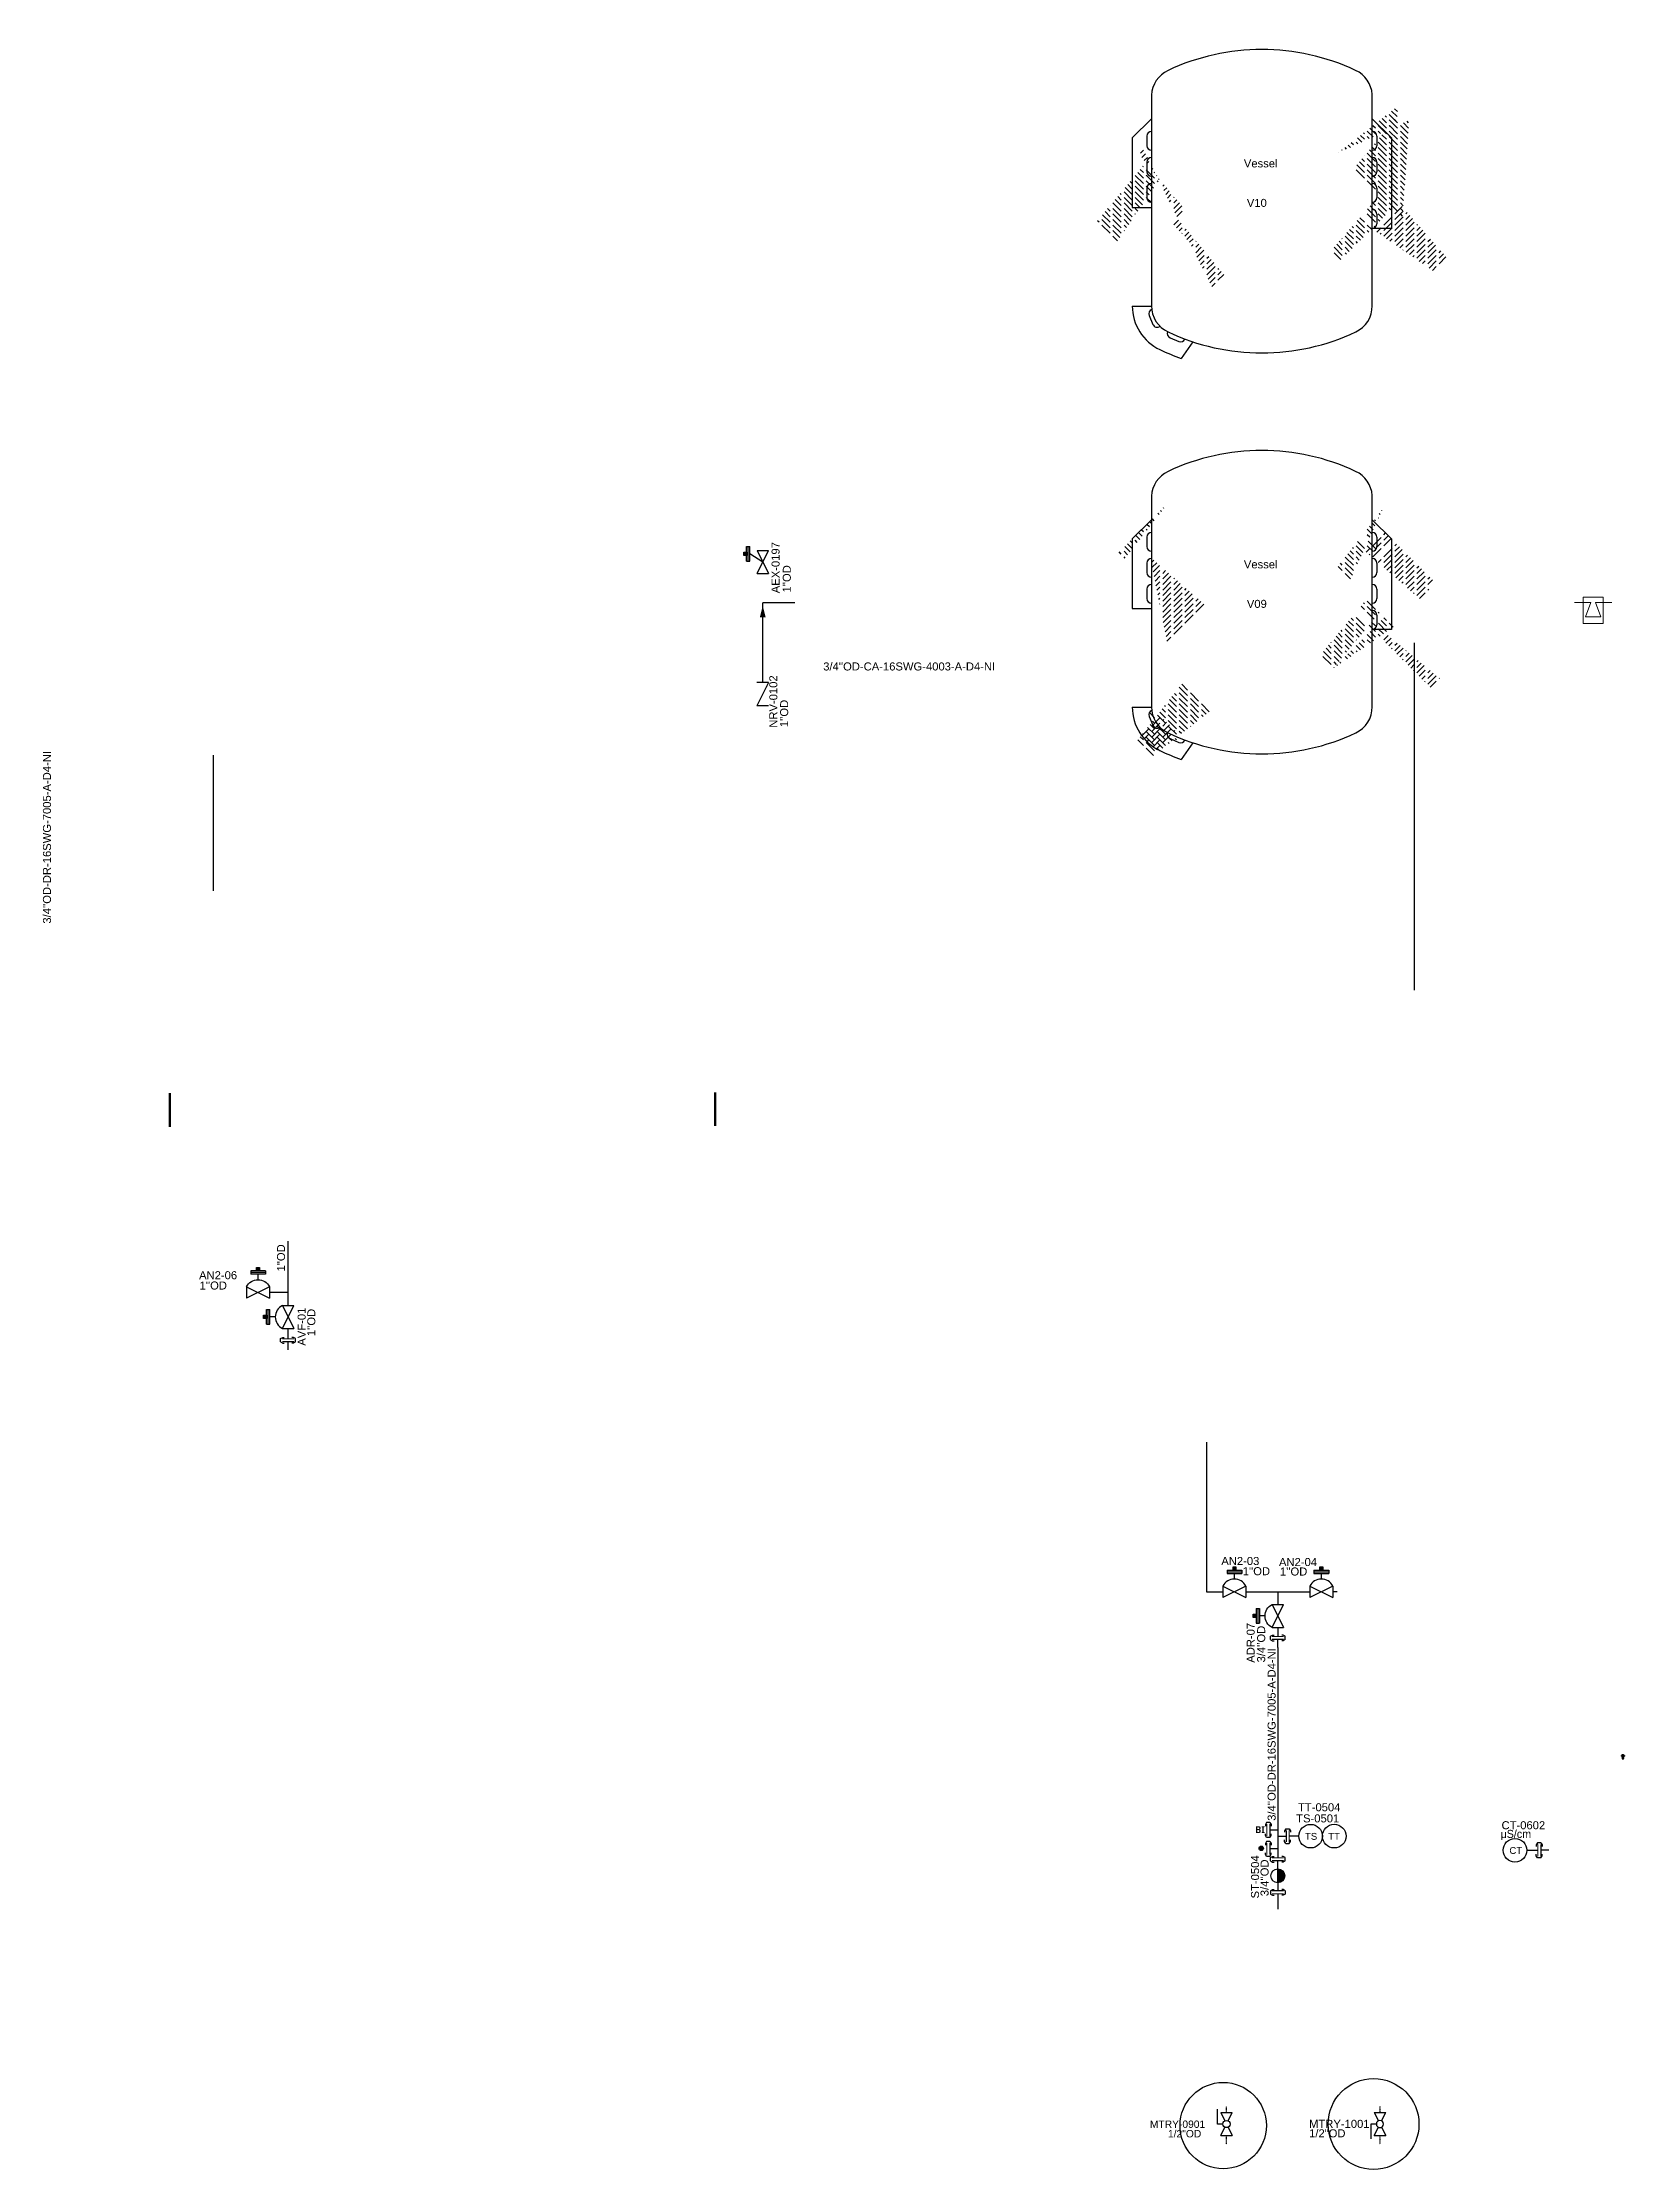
# Model space of a CAD drawing. Header units: millimetres. Extents: x -6754 to 5895, y -4820 to 1016.
# Drawn here: x -4844 to -4155, y -2000 to -1074 of the extents above; entities that cross this region are included whole.
import ezdxf
from ezdxf.enums import TextEntityAlignment as Align

# ---------------------------------------------------------------- set-up
doc = ezdxf.new("R2010")
doc.units = ezdxf.units.MM
doc.linetypes.add('CENTER', pattern=[2, 1.25, -0.25, 0.25, -0.25])
doc.linetypes.add('HIDDEN', pattern=[0.375, 0.25, -0.125])
doc.layers.get('0').update_dxf_attribs({"linetype": 'CONTINUOUS'})
for name, color, linetype in [('E---INDID------', 7, 'CONTINUOUS'), ('E---INDID-TEXT-25-35', 2, 'CONTINUOUS'), ('P---PFLGD------', 7, 'CONTINUOUS'), ('P---PFLTD-TEXT-25-35', 2, 'CONTINUOUS'), ('P---PLINB-DRH016', 7, 'CONTINUOUS'), ('P---PLINB-DRH143', 7, 'CONTINUOUS'), ('P---PLINB-DRH186', 7, 'CONTINUOUS'), ('P---PLINB-DRH188', 7, 'CONTINUOUS'), ('P---PLINB-EX008', 7, 'CONTINUOUS'), ('P---PLINB-EX011', 7, 'CONTINUOUS'), ('P---PLINB-N2007', 7, 'CONTINUOUS'), ('P---PLINB-P106', 7, 'CONTINUOUS'), ('P---PLINB-P266', 7, 'CONTINUOUS'), ('P---PLIND-TEXT-', 3, 'CONTINUOUS'), ('P---PLIND-TEXT-25-35', 2, 'CONTINUOUS'), ('P---PVLSD-TEXT-18-25', 3, 'CONTINUOUS'), ('P---PVLSD-TEXT-25-35', 2, 'CONTINUOUS'), ('P---TANKB-V02', 7, 'CONTINUOUS'), ('P---TANKB-V05', 7, 'CONTINUOUS'), ('P---TANKB-V09', 7, 'CONTINUOUS'), ('P---TANKB-V10', 7, 'CONTINUOUS'), ('P---TANKD-TEXT-25-35', 2, 'CONTINUOUS'), ('VALVE', 6, 'CONTINUOUS'), ('valves', 3, 'CONTINUOUS')]:
    doc.layers.add(name, color=color, linetype=linetype)
doc.styles.add('ROMANS', font='romans.shx')
doc.styles.get("Standard").update_dxf_attribs({"font": 'arial.ttf'})
doc.dimstyles.get("Standard").update_dxf_attribs({"dimtxt": 2.5, "dimasz": 2.5, "dimexe": 1.25, "dimexo": 0.625, "dimtad": 1, "dimdec": 4, "dimdsep": 46, "dimlunit": 6, "dimtxsty": 'STANDARD', "dimcen": 2.5, "dimadec": 0, "dimazin": 0, "dimtfac": 1, "dimtdec": 4, "dimtmove": 0, "dimatfit": 3, "dimfxl": 1, "dimtolj": 1, "dimtzin": 0, "dimarcsym": 0})
pattern_1 = [(45, (708908577.5891237, 361984327.2977721), (0, 2.40917574302427), [5.110633514887803, -1.703544504962601]), (135, (708908578.7937108, 361984328.5023591), (2e-16, 2.40917574302427), [5.110633514887802, -1.703544504962601])]

msp = doc.modelspace()

# ---------------------------------------------------------------- texts
at = {"insert": (-4741.865515773196, -1609.122057044253), "char_height": 3.5, "attachment_point": 1, "rotation": 90}
msp.add_mtext_dynamic_manual_height_columns('1"OD', width=5.369203309207478, gutter_width=0.5, heights=[-3.621759890859482], dxfattribs=at)
at = {"insert": (-4315.438892106379, -1850.863550114918), "char_height": 3, "attachment_point": 1, "style": 'ROMANS'}
msp.add_mtext_dynamic_manual_height_columns('{\\fSegoe UI Semibold|b0|i0|c0|p34;BI}', width=64.48560281713412, gutter_width=0.5, heights=[-3], dxfattribs=at)
at = {"lineweight": 13, "insert": (-4208.438817278585, -1852.445584308247, 13.5504377553336), "char_height": 3.5, "width": 37.15877519141986, "attachment_point": 1, "style": 'ROMANS'}
msp.add_mtext('{\\fSymbol|b0|i0|c2|p18;\\H0.95833x;m\\Ftxt|c0;\\H1.0435x;S/cm}', dxfattribs=at)
at = {"layer": 'P---PLIND-TEXT-', "color": 7}
msp.add_text("3/4''OD-DR-16SWG-7005-A-D4-NI", height=3.5, rotation=90, dxfattribs=at).set_placement((-4840.386497522118, -1457.649623514824))
at = {"layer": 'P---PLIND-TEXT-25-35', "color": 7}
msp.add_text("3/4''OD-CA-16SWG-4003-A-D4-NI", height=3.5, dxfattribs=at).set_placement((-4503.767619063707, -1347.341904887598))
msp.add_text("3/4''OD-DR-16SWG-7005-A-D4-NI", height=3.5, rotation=90, dxfattribs=at).set_placement((-4306.56845140152, -1848.493635322959))
at = {"layer": 'P---PVLSD-TEXT-25-35', "color": 7}
for s, height, p in [('MTRY-0901', 3.2, (-4361.368218104703, -1982.254598837534)), ('1/2"OD', 3.5, (-4291.984961989039, -1986.399092703616)), ('MTRY-1001', 3.5, (-4291.984961989039, -1982.254598837534)), ('1/2"OD', 3.21, (-4353.51491335151, -1986.399092703616))]:
    msp.add_text(s, height=height, dxfattribs=at).set_placement(p)

# ---------------------------------------------------------------- blocks, each defined once
blk = doc.blocks.new('rgyjryjyfrjfhjgfgj')
at = {"color": 0, "linetype": 'ByBlock'}
for p, q in [((716.4844576946442, 396.8695095443074), (717.3888636432375, 397.4094111541995)), ((716.4844576946442, 395.418411294371), (717.3888636432375, 394.8785096844789)), ((717.3888636432375, 397.4094111541995), (718.0520200954525, 397.4094111541995)), ((717.3888636432375, 394.8785096844789), (718.0520200954525, 394.8785096844789)), ((722.065445318545, 397.4094111541995), (721.4022888663301, 397.4094111541995)), ((722.065445318545, 394.8785096844789), (721.4022888663301, 394.8785096844789)), ((722.9698512671453, 396.8695095443074), (722.065445318545, 397.4094111541995)), ((722.9698512671453, 395.418411294371), (722.065445318545, 394.8785096844789)), ((722.9698512671453, 395.418411294371), (722.9698512671453, 396.8695095443074))]:
    blk.add_line(p, q, dxfattribs=at)
at = {"color": 6, "linetype": 'ByBlock'}
blk.add_line((719.7271544808916, 391.9492555990804), (719.7271544808916, 395.484370305732), dxfattribs=at)
at = {"color": 1, "linetype": 'ByBlock', "lineweight": 15}
blk.add_lwpolyline([(717.227154480893, 396.8035505329464), (722.227154480893, 396.8035505329464)], dxfattribs=at)
at = {"color": 6, "linetype": 'ByBlock'}
blk.add_lwpolyline([(717.227154480893, 395.484370305732), (722.227154480893, 395.484370305732)], dxfattribs=at)
blk = doc.blocks.new('phi_15825218758')
at = {"color": 0, "linetype": 'ByBlock'}
blk.add_line((-3.242696786248757, 3.469155695290567), (-3.242696786248757, 4.920253945227046), dxfattribs=at)
blk.add_blockref('rgyjryjyfrjfhjgfgj', (-719.727154480893, -391.9492555990804), dxfattribs=at)
at = {"flags": 1}
for p, rotation in [((0, 4.854294933865958), 90), ((-1.3642e-12, 0), 270)]:
    blk.add_attdef('PHI_CONNECTIONPOINT', p, '', height=0.1, rotation=rotation, dxfattribs=at)
blk = doc.blocks.new('A$C10524DFB')
at = {"color": 6}
for p, q in [((12.62637645196992, 10.31310224748358), (12.62637645196992, 16.35685431259481)), ((12.62637645196992, 16.35685431259481), (28.93109764132532, 16.35685431259481))]:
    blk.add_line(p, q, dxfattribs=at)
blk.add_circle((12.62637645196992, 6.313181762369823), 3.999920485113762, dxfattribs=at)
at = {"layer": 'VALVE'}
for p, q in [((9.542207863e-06, 12.62636521725108), (9.542207863e-06, -1.6925114323e-06)), ((9.542207863e-06, 12.62636521725108), (9.04873880824698, 8.102000584231973)), ((9.048738808246526, 4.524362940508581), (9.542207863e-06, -1.6925105228e-06)), ((25.25274336173243, 12.62636521725108), (16.20401409569286, 8.102000584231973)), ((16.20401409569331, 4.524362940508581), (25.25274336173243, -1.6925114323e-06)), ((25.25274336173243, 12.62636521725108), (25.25274336173243, -1.6925114323e-06))]:
    blk.add_line(p, q, dxfattribs=at)
blk = doc.blocks.new('phi_153974946912')
at = {"color": 0, "linetype": 'ByBlock', "xscale": 0.395994, "yscale": 0.395994, "zscale": 0.395994}
blk.add_blockref('A$C10524DFB', (-4.999969316721376, -2.499982098807891), dxfattribs=at)
at = {"flags": 1}
blk.add_attdef('PHI_CONNECTIONPOINT', (-4.999965538064316, 0), '', height=0.1, rotation=180, dxfattribs=at)
for tag, p in [('PHI_INSERTPOINT', (-7.958e-13, -1.137e-13)), ('PHI_CONNECTIONPOINT', (4.999965538064487, 0))]:
    blk.add_attdef(tag, p, '', height=0.1, dxfattribs=at)
at = {"color": 7}
for tag, p in [('DNCALC', (-5.006924154926395, -11.26707360530877)), ('CODE', (-4.763810725225994, -6.653797265075283))]:
    blk.add_attdef(tag, p, '', height=3.2, dxfattribs=at)
blk = doc.blocks.new('ADV')
at = {"color": 6}
blk.add_arc((1709.403994477978, 811.9926042832112), 5.590131414134222, 26.56505117707799, 153.434948822922, dxfattribs=at)
at = {"layer": 'VALVE'}
for p, q in [((1706.175708596649, 821.4556299452406), (1712.632280359307, 821.4556299452406)), ((1706.175708596649, 821.4556299452406), (1706.175708596649, 819.9760252526171)), ((1706.175708596649, 820.7158275989289), (1712.632280359307, 820.7158275989289)), ((1706.175708596649, 819.9760252526171), (1712.632280359307, 819.9760252526171)), ((1709.403994477978, 817.5827356973455), (1709.403994477978, 819.9760252526171)), ((1712.632280359307, 821.4556299452406), (1712.632280359307, 819.9760252526171)), ((1704.404028939914, 814.4925870522434), (1704.404028939914, 809.4926215141788)), ((1714.403960016042, 814.4925870522434), (1704.404028939914, 809.4926215141793)), ((1704.404028939914, 814.4925870522434), (1714.403960016042, 809.4926215141788)), ((1714.403960016042, 814.4925870522434), (1714.403960016042, 809.4926215141788))]:
    blk.add_line(p, q, dxfattribs=at)
blk = doc.blocks.new('phi_15863337301')
at = {"color": 0, "linetype": 'ByBlock'}
blk.add_blockref('ADV', (-1709.403994477978, -811.9926042832111), dxfattribs=at)
at = {"flags": 1}
blk.add_attdef('PHI_CONNECTIONPOINT', (-4.999965538064316, 0), '', height=0.1, rotation=180, dxfattribs=at)
for tag, p in [('PHI_INSERTPOINT', (0, 2.274e-13)), ('PHI_CONNECTIONPOINT', (4.999965538064316, 0))]:
    blk.add_attdef(tag, p, '', height=0.1, dxfattribs=at)
for tag, p in [('PRJ_TAG_B', (-8.117294217749532, -5.928936001065608)), ('DNCALC', (-3.964025933961693, -9.438924908240892))]:
    blk.add_attdef(tag, p, '', height=2.5)
blk = doc.blocks.new('phi_158252436928')
at = {"color": 0, "linetype": 'ByBlock'}
blk.add_circle((-5.141428275919679, 0.0019932365994464), 5.142532472711022, dxfattribs=at)
blk.add_text('TT', height=3, rotation=359.9878617802833, dxfattribs=at).set_placement((-7.748884494255435, -1.582512106375361))
at = {"flags": 1}
for tag in ['PHI_CONNECTIONPOINT', 'PHI_INSERTPOINT']:
    blk.add_attdef(tag, (0, 0), '', height=0.1, rotation=359.9878617803354, dxfattribs=at)
blk.add_attdef('DEVICE', (-12.2798325915337, -9.315292502332795), '', height=3.5)
blk = doc.blocks.new('ST1')
at = {"linetype": 'ByBlock'}
h = blk.add_hatch(color=0, dxfattribs=at)
h.dxf.hatch_style = 1
h.paths.add_polyline_path([(289.4487861092675, -286.1063338517106), (289.4487861092675, -291.1062994002259, 0.4142135623730951), (291.9487688835252, -288.6063166259682, 0.4142135623730951)])
at = {"color": 0, "linetype": 'ByBlock'}
blk.add_line((289.4487861092675, -291.1062994002259), (289.4487861092675, -286.1063338517106), dxfattribs=at)
blk.add_circle((289.4487861092675, -288.6063166259682), 2.49998277425766, dxfattribs=at)
blk = doc.blocks.new('phi_15831288483')
at = {"color": 0, "linetype": 'ByBlock', "xscale": 1.2, "yscale": 1.2, "zscale": 1.2}
blk.add_blockref('ST1', (-347.3385433310177, 343.3276006216183), dxfattribs=at)
at = {"extrusion": (7.498798913309288e-33, 1.224646799147353e-16, -1), "flags": 1}
for tag, p, rotation in [('PHI_CONNECTIONPOINT', (0, -0.1901533473283052), 90), ('PHI_CONNECTIONPOINT', (0, -5.999958658590913), 270), ('PHI_INSERTPOINT', (0, -5.999958658590913), 180)]:
    blk.add_attdef(tag, p, '', height=0.1, rotation=rotation, dxfattribs=at)
for tag, p in [('CODE', (4.526841854909435, -2.752772774547338)), ('DN1', (6.614924895809963, -7.402450766414404))]:
    blk.add_attdef(tag, p, '', height=3.5)
blk = doc.blocks.new('phi_16763520997')
at = {"color": 0, "linetype": 'ByBlock'}
blk.add_line((4.266098465453069, -0.0033789180479289), (-6.13e-14, -6.952e-13), dxfattribs=at)
blk.add_circle((9.408629325141533, -0.0074520050782212), 5.142532472711023, dxfattribs=at)
blk.add_text('TS', height=3.000000000000001, rotation=359.9546194949507, dxfattribs=at).set_placement((6.939243355600752, -1.590521212624935))
blk.add_attdef('DEVICE', (-16.95875058515185, 5.987258813929884), '', height=3.5, rotation=359.9546194949507)
at = {"flags": 1}
for tag, p in [('PHI_CONNECTIONPOINT', (-0.0499999843168553, 3.9601957269e-05)), ('PHI_INSERTPOINT', (0, 0))]:
    blk.add_attdef(tag, p, '', height=0.1, rotation=359.9546194949507, dxfattribs=at)
blk = doc.blocks.new('phi_158624437617')
at = {"color": 0, "linetype": 'ByBlock'}
blk.add_line((-3.242696786248757, 3.469155695290567), (-3.242696786248757, 4.920253945227046), dxfattribs=at)
blk.add_blockref('rgyjryjyfrjfhjgfgj', (-719.727154480893, -391.9492555990804), dxfattribs=at)
at = {"flags": 1}
for p, rotation in [((0, 4.854294933865958), 90), ((-1.3642e-12, 0), 270)]:
    blk.add_attdef('PHI_CONNECTIONPOINT', p, '', height=0.1, rotation=rotation, dxfattribs=at)
blk = doc.blocks.new('phi_15864195838')
at = {"color": 0, "linetype": 'ByBlock'}
blk.add_circle((-5.142532472711025, 0), 5.142532472711022, dxfattribs=at)
blk.add_text('CT', height=3, dxfattribs=at).set_placement((-7.59322000036758, -1.585024535655975))
at = {"flags": 1}
for tag in ['PHI_CONNECTIONPOINT', 'PHI_INSERTPOINT']:
    blk.add_attdef(tag, (-10.28506494542205, 0), '', height=0.1, rotation=180, dxfattribs=at)
blk.add_attdef('DEVICE', (0.6606908391900674, -1.995354771614075), '', height=3.2)
blk = doc.blocks.new('lv')
at = {"linetype": 'ByBlock'}
h = blk.add_hatch(dxfattribs=at)
h.set_pattern_fill('AR-HBONE', color=0, scale=0.016767170324435, style=0)
h.set_pattern_definition(pattern_1)
edge = h.paths.add_edge_path()
edge.add_line((96.17680324235687, 368.7745141267818), (104.5603884045752, 368.7745141267818))
edge.add_line((104.5603884045752, 368.7745141267818), (104.5603884045752, 371.0268200240552))
edge.add_arc((104.6279469998256, 373.057001773142), 2.031305515701074, 180.0172313620464, 268.09406496652355, ccw=False)
edge.add_line((102.5966415759872, 373.0563908702005), (102.5966415759872, 377.2303028458932))
edge.add_arc((104.6279470130808, 377.230913743566), 2.031305528954735, 91.90593539512571, 180.0172312133222, ccw=False)
edge.add_line((104.5603884045752, 379.2610955054727), (104.5603884045752, 382.3579223381191))
edge.add_arc((104.6279469998257, 384.3881040872061), 2.031305515701191, 180.0172313620464, 268.0940649665213, ccw=False)
edge.add_line((102.5966415759872, 384.3874931842646), (102.5966415759872, 388.5614051599573))
edge.add_arc((104.6279470130808, 388.5620160576299), 2.031305528954706, 91.9059353951086, 180.017231213301, ccw=False)
edge.add_line((104.5603884045752, 390.5921978195366), (104.5603884045752, 393.6890246521889))
edge.add_arc((104.6279469998256, 395.7192064012758), 2.031305515701074, 180.0172313620464, 268.09406496652355, ccw=False)
edge.add_line((102.5966415759872, 395.7185954983343), (102.5966415759872, 399.8925075194501))
edge.add_arc((104.6279470130808, 399.8931184171228), 2.031305528954735, 91.90593539512571, 180.0172312133222, ccw=False)
edge.add_line((104.5603884045752, 401.9233001790296), (104.5603884045752, 407.4614632486948))
edge.add_line((104.5603884045752, 407.4614632486948), (96.17680324235687, 399.0778780864765))
edge.add_line((96.17680324235687, 399.0778780864765), (96.17680324235687, 368.7745141267818))
h = blk.add_hatch(dxfattribs=at)
h.set_pattern_fill('AR-HBONE', color=0, scale=0.016767170324435, style=0)
h.set_pattern_definition(pattern_1)
edge = h.paths.add_edge_path()
edge.add_line((200.8057394179701, 359.608313556534), (209.1893245801884, 359.608313556534))
edge.add_line((209.1893245801884, 359.608313556534), (209.1893245801884, 399.0778780864765))
edge.add_line((209.1893245801884, 399.0778780864765), (200.8057394179701, 407.4614632486948))
edge.add_line((200.8057394179701, 407.4614632486948), (200.8057394179701, 401.9233001790296))
edge.add_arc((200.7381808094645, 399.8931184171228), 2.031305528954749, -0.01723121332207711, 88.094064604874, ccw=False)
edge.add_line((202.7694862465581, 399.8925075194501), (202.7694862465581, 395.7185954983343))
edge.add_arc((200.7381808227197, 395.7192064012758), 2.031305515701074, 271.90593503347645, 359.9827686379536, ccw=False)
edge.add_line((200.8057394179701, 393.6890246521889), (200.8057394179701, 390.5921978195366))
edge.add_arc((200.7381808094646, 388.5620160576299), 2.031305528954692, -0.017231213300874515, 88.09406460489191, ccw=False)
edge.add_line((202.7694862465581, 388.5614051599573), (202.7694862465581, 384.3874931842646))
edge.add_arc((200.7381808227196, 384.388104087206), 2.031305515701134, 271.9059350334788, 359.9827686379552, ccw=False)
edge.add_line((200.8057394179701, 382.3579223381191), (200.8057394179701, 379.2610955054728))
edge.add_arc((200.7381808094645, 377.230913743566), 2.031305528954749, -0.01723121332207711, 88.094064604874, ccw=False)
edge.add_line((202.7694862465581, 377.2303028458932), (202.7694862465581, 373.0563908702005))
edge.add_arc((200.7381808227197, 373.057001773142), 2.031305515701074, 271.90593503347645, 359.9827686379536, ccw=False)
edge.add_line((200.8057394179701, 371.0268200240552), (200.8057394179701, 367.9299931914086))
edge.add_arc((200.7381808094646, 365.8998114295018), 2.031305528954692, -0.017231213300874515, 88.09406460489191, ccw=False)
edge.add_line((202.7694862465581, 365.8992005318293), (202.7694862465581, 361.7252885561365))
edge.add_arc((200.7381808227197, 361.7258994590781), 2.031305515701074, 271.90593503347645, 359.9827686379536, ccw=False)
edge.add_line((200.8057394179701, 359.6957177099912), (200.8057394179701, 359.608313556534))
h = blk.add_hatch(dxfattribs=at)
h.set_pattern_fill('AR-HBONE', color=0, scale=0.016767170324435, style=0)
h.set_pattern_definition([(45, (708908577.6020863, 361984345.138424), (0, 2.40917574302427), [5.110633514887803, -1.703544504962601]), (135, (708908578.8066734, 361984346.343011), (2e-16, 2.40917574302427), [5.110633514887802, -1.703544504962601])])
edge = h.paths.add_edge_path()
edge.add_arc((105.4895086793673, 322.5122603940509), 2.031305508678556, 113.7652233803625, 201.8409580197937, ccw=False)
edge.add_arc((117.1487286817734, 325.9347289439254), 12.57537778852954, 180.4720962740622, 187.1416618844869, ccw=False)
edge.add_line((104.5737777736291, 325.8311136590724), (104.5733509384488, 325.8311136590724))
edge.add_line((104.5733509384488, 325.8311136590724), (96.19570512689292, 325.8311136136451))
edge.add_arc((117.1546680324351, 325.8311135227918), 20.95896290622183, 179.9999999155798, 243.1534484961079)
edge.add_arc((120.203071376939, 330.6807259858098), 26.66780928993701, 242.0152134506845, 248.5951468371758)
edge.add_arc((152.7137582342033, 401.5744620419759), 104.6289579750967, 246.1875920347068, 249.4688360409191)
edge.add_arc((152.7148163275424, 401.5773456325189), 104.6320294495607, 249.4688472608266, 250.3465847904219)
edge.add_line((117.5239596886795, 303.0407271010059), (122.5952093627158, 310.2608461461405))
edge.add_arc((152.6960665610466, 401.6780765091399), 96.24537199157402, 248.6088611527345, 251.774889905098, ccw=False)
edge.add_arc((143.0916316618609, 375.9921522023855), 68.8271577249145, 248.2544879487793, 249.6337877807368)
edge.add_arc((117.2987156386214, 312.3287000558459), 2.031305508678599, 247.18150643021062, 334.9167838190393, ccw=False)
edge.add_line((116.5109487024927, 310.4563685032918), (112.6630465416657, 312.0753392149717))
edge.add_arc((113.4514620891924, 313.9473977492788), 2.031305508678534, 159.0874434346888, 247.1616561671915, ccw=False)
edge.add_arc((117.1487294994654, 325.9347284896493), 12.57537774318694, 243.5831725149136, 244.8587199825062)
edge.add_arc((152.6960665610466, 401.6780768725586), 96.24537230069762, 244.8587242746123, 245.3637066148491)
edge.add_arc((126.7884061025555, 343.9457046156227), 32.9725180038285, 239.888135857603, 244.4656711962483, ccw=False)
edge.add_arc((117.1487286817734, 325.9347289439254), 12.57537778852954, 225.1230955335577, 236.710184501794, ccw=False)
edge.add_arc((107.0435745954853, 318.6384483020351), 2.031305508678557, 201.8532772949864, 307.3424245802867, ccw=False)
edge.add_line((105.1582385161216, 317.8823333114405), (103.6040100610195, 321.7565507969376))
at = {"color": 0, "linetype": 'ByBlock'}
for p, q in [((104.5734099939754, 417.6796394697546), (104.5733509384488, 325.9347289439254)), ((96.17680324235687, 399.0778780864765), (104.5603884045752, 407.4614632486948)), ((96.17680324235687, 399.0778780864765), (96.17680324235687, 368.7745141267816)), ((102.5966415759872, 399.893118426167), (102.5966415759872, 395.7192064504743)), ((209.1893245801884, 399.0778780864765), (200.8057394179701, 407.4614632486948)), ((202.7694862465581, 399.893118426167), (202.7694862465581, 395.7192064504743)), ((209.1893245801884, 399.0778780864765), (209.1893245801884, 359.608313556534)), ((102.5966415759872, 388.5620160666742), (102.5966415759872, 384.3881041364103)), ((202.7694862465581, 388.5620160666742), (202.7694862465581, 384.3881041364103)), ((102.5966415759872, 377.2309137526103), (102.5966415759872, 373.0570018223463)), ((202.7694862465581, 377.2309137526103), (202.7694862465581, 373.0570018223463)), ((96.17680324235687, 368.7745141267817), (104.5603884045752, 368.7745141267817)), ((202.7694862465581, 365.8998114385463), (202.7694862465581, 361.7258995082823)), ((209.1893245801884, 359.608313556534), (200.8057394179701, 359.608313556534)), ((96.19570512689211, 325.8311135682148), (104.5737777736291, 325.8311136590724)), ((103.6042520069709, 321.7559477491546), (105.1583178322371, 317.8821356571331)), ((112.6636952439211, 312.0750663330053), (116.510948611638, 310.4563685032918)), ((122.5952093627171, 310.260846100714), (117.5239596886795, 303.0407271010059))]:
    blk.add_line(p, q, dxfattribs=at)
blk.add_line((200.8187821836461, 325.9347289439254), (200.8187821836461, 418.0356392449531))
for centre, radius, start, end in [((152.6831011634888, 341.364159727017), 96.24537230006447, 64.85877082138536, 115.1412735318071), ((117.1357661478997, 417.1075090219489), 12.57537774332628, 115.1412735318071, 177.3923662610296), ((188.1185619681135, 416.9731875756981), 12.74458304820236, 4.782010308682096, 64.65995297928454), ((104.6279470192499, 399.893118426167), 2.031305508678552, 91.90593333119698, 180.0018031699434), ((200.7381808032954, 399.893118426167), 2.031305508678552, 359.9981968300567, 88.09406666880142), ((104.6279470192499, 395.7192064050456), 2.031305508678552, 179.9981968300566, 268.094066668803), ((104.6279470192499, 388.5620160666742), 2.031305508678552, 91.90593333119698, 180.0018031699434), ((200.7381808032954, 395.7192064050456), 2.031305508678552, 271.9059333311986, 0.0018031699434094), ((200.7381808032954, 388.5620160666742), 2.031305508678552, 359.9981968300567, 88.09406666880142), ((104.6279470192499, 384.3881040909815), 2.031305508678552, 179.9981968300566, 268.094066668803), ((200.7381808032954, 384.3881040909815), 2.031305508678552, 271.9059333311986, 0.0018031699434094), ((104.6279470192499, 377.2309137526103), 2.031305508678552, 91.90593333119698, 180.0018031699434), ((104.6279470192499, 373.0570017769176), 2.031305508678552, 179.9981968300566, 268.094066668803), ((200.7381808032954, 377.2309137526103), 2.031305508678552, 359.9981968300567, 88.09406666880142), ((200.7381808032954, 373.0570017769176), 2.031305508678552, 271.9059333311986, 0.0018031699434094), ((200.7381808032954, 365.8998114385463), 2.031305508678552, 359.9981968300567, 88.09406666880142), ((200.7381808032954, 361.7258994628535), 2.031305508678552, 271.9059333311986, 0.0018031699434094), ((117.1546680324351, 325.8311135682148), 20.95896290554381, 180, 244.8587264681928), ((105.4895086793673, 322.5122603940509), 2.031305508678552, 113.7652223327046, 201.8610896963214), ((117.1487286817734, 325.9347289439254), 12.57537774332628, 180, 244.8587264681928), ((188.2433453847915, 325.934701233256), 12.57537774332628, 295.1412291786148, 0), ((107.0435745954853, 318.6384483020351), 2.031305508678552, 201.8574850919919, 307.3423915690915), ((152.7137582342033, 401.574461496848), 104.628957462282, 244.8587264681928, 250.3465979451883), ((113.4514620891924, 313.9473977492788), 2.031305508678552, 158.3029256561136, 247.183315666462), ((152.6960665610466, 401.6780768725586), 96.24537230006447, 244.8587264681928, 295.1412291786148), ((117.2987156386214, 312.3287000558459), 2.031305508678552, 247.179700380032, 335.0459921000233)]:
    blk.add_arc(centre, radius, start, end, dxfattribs=at)
blk = doc.blocks.new('phi_16780857770')
at = {"color": 0, "linetype": 'ByBlock'}
blk.add_blockref('lv', (-152.7457245918195, -305.432695452977), dxfattribs=at)
at = {"flags": 1}
for tag, p, height, rotation in [('PHI_CONNECTIONPOINT', (-0.0625730885378744, 132.1768365740932), 0.0782612256535325, 90), ('PHI_CONNECTIONPOINT', (0, 0), 0.059472639198814, 270), ('PHI_INSERTPOINT', (0, -4.3769e-12), 0.059472639198814, 270)]:
    blk.add_attdef(tag, p, '', height=height, rotation=rotation, dxfattribs=at)
for tag, p in [('P_NAME', (-7.905564087017751, 80.81802631510362)), ('USER1', (-8.605012446351793, 76.14263148593545)), ('USER2', (-8.33336126364702, 71.95158551001623)), ('USER3', (-8.366308766071597, 67.9427569329273)), ('CODE', (-6.599373852074677, 63.61492080503285))]:
    blk.add_attdef(tag, p, '', height=3.5)
blk = doc.blocks.new('phi_16765199690')
at = {"color": 0, "linetype": 'ByBlock'}
blk.add_blockref('ADV', (-1709.403994477978, -811.9926042832111), dxfattribs=at)
at = {"flags": 1}
blk.add_attdef('PHI_CONNECTIONPOINT', (-4.999965538064316, 0), '', height=0.1, rotation=180, dxfattribs=at)
for tag, p in [('PHI_INSERTPOINT', (0, 2.274e-13)), ('PHI_CONNECTIONPOINT', (4.999965538064316, 0))]:
    blk.add_attdef(tag, p, '', height=0.1, dxfattribs=at)
at = {"color": 7}
for tag, p in [('PRJ_TAG_B', (-12.54459218715647, -6.470308005860147)), ('DNCALC', (-8.39132390336863, -11.87507323097032))]:
    blk.add_attdef(tag, p, '', height=3.5, dxfattribs=at)
blk = doc.blocks.new('APV')
at = {"color": 6}
blk.add_line((1637.217621332284, 801.2886697221628), (1640.821674799021, 806.8684985717924), dxfattribs=at)
at = {"layer": 'VALVE'}
for p, q in [((1637.593388917693, 808.3481032644162), (1644.04996068035, 808.3481032644162)), ((1637.593388917693, 808.3481032644162), (1637.593388917693, 806.8684985717924)), ((1637.593388917693, 807.6083009181044), (1644.04996068035, 807.6083009181044)), ((1637.593388917693, 806.8684985717924), (1644.04996068035, 806.8684985717924)), ((1644.04996068035, 808.3481032644162), (1644.04996068035, 806.8684985717924)), ((1632.21765579422, 803.788652491195), (1632.21765579422, 798.7886869531304)), ((1642.217586870348, 803.788652491195), (1632.21765579422, 798.7886869531309)), ((1632.21765579422, 803.788652491195), (1642.217586870348, 798.7886869531304)), ((1642.217586870348, 803.788652491195), (1642.217586870348, 798.7886869531304))]:
    blk.add_line(p, q, dxfattribs=at)
blk = doc.blocks.new('phi_15825452495')
at = {"color": 0, "linetype": 'ByBlock'}
blk.add_blockref('APV', (-1637.217621332284, -801.2886697221627), dxfattribs=at)
at = {"flags": 1}
blk.add_attdef('PHI_CONNECTIONPOINT', (-4.999965538064316, 0), '', height=0.1, rotation=180, dxfattribs=at)
for tag, p in [('PHI_INSERTPOINT', (-2.274e-13, -6.821e-13)), ('PHI_CONNECTIONPOINT', (4.999965538064316, 0))]:
    blk.add_attdef(tag, p, '', height=0.1, dxfattribs=at)
for tag, p in [('PRJ_TAG_B', (-8.117294217748622, -6.402817951078418)), ('DNCALC', (-3.964025933960784, -9.912806858253703))]:
    blk.add_attdef(tag, p, '', height=2.5)
blk = doc.blocks.new('A$C73A0612B')
at = {"layer": 'VALVE'}
for p, q in [((9.5422069535e-06, 12.62637020126976), (9.5422069535e-06, 3.2915072552e-06)), ((25.25274336173106, 12.62637020126976), (25.25274336173106, 3.2915072552e-06))]:
    blk.add_line(p, q, dxfattribs=at)
at = {"color": 6}
blk.add_leader([(25.25274336173106, 12.62637020126976), (9.5422069535e-06, 3.2915072552e-06)], dimstyle='STANDARD', override={"dimasz": 5}, dxfattribs=at)
blk = doc.blocks.new('phi_15826258899')
at = {"color": 0, "linetype": 'ByBlock', "xscale": 0.4, "yscale": 0.4, "zscale": 0.4}
blk.add_blockref('A$C73A0612B', (-5.050550580786876, -2.525274698556132), dxfattribs=at)
at = {"flags": 1}
blk.add_attdef('PHI_CONNECTIONPOINT', (-5.050546763904094, -7.39e-13), '', height=0.1, rotation=180, dxfattribs=at)
for tag, p in [('PHI_INSERTPOINT', (0, 0)), ('PHI_CONNECTIONPOINT', (5.050546763905551, -7.39e-13))]:
    blk.add_attdef(tag, p, '', height=0.1, dxfattribs=at)
for tag, p in [('TAG_PRJ', (-5.796126166922477, -5.600482987400483)), ('CODE', (-3.823226392595643, -8.780434519912433)), ('DNCALC', (-3.823226392595643, -12.16654976233667))]:
    blk.add_attdef(tag, p, '', height=2.5)

# ---------------------------------------------------------------- hatches: boundary and pattern name
h = msp.add_hatch(color=1)
h.dxf.hatch_style = 1
h.paths.add_polyline_path([(-4537.1806695002, -1297.267156387105), (-4537.1806695002, -1295.818181879413), (-4538.419726448991, -1295.818181879413), (-4538.419726448991, -1297.267156387105)])
h = msp.add_hatch(color=1)
h.dxf.hatch_style = 1
h.paths.add_polyline_path([(-4749.490758242272, -1608.874258460918), (-4749.490758242272, -1607.425283953226), (-4750.729815191064, -1607.425283953226), (-4750.729815191064, -1608.874258460918)])
h = msp.add_hatch(color=1)
h.dxf.hatch_style = 1
h.paths.add_polyline_path([(-4746.500344871058, -1629.692326513566), (-4746.500344871058, -1628.243352005874), (-4747.739401819849, -1628.243352005874), (-4747.739401819849, -1629.692326513566)])
h = msp.add_hatch(color=1)
h.dxf.hatch_style = 1
h.paths.add_polyline_path([(-4323.906642757285, -1739.278989696157), (-4323.906642757285, -1737.830015188465), (-4325.145699706078, -1737.830015188465), (-4325.145699706078, -1739.278989696157)])
h = msp.add_hatch(color=1)
h.dxf.hatch_style = 1
h.paths.add_polyline_path([(-4285.998181708427, -1739.279005827688), (-4285.998181708427, -1737.830031319996), (-4287.237238657218, -1737.830031319996), (-4287.237238657218, -1739.279005827688)])
h = msp.add_hatch(color=1)
h.dxf.hatch_style = 1
h.paths.add_polyline_path([(-4315.062480132092, -1759.950398687907), (-4315.062480132092, -1758.501424180214), (-4316.301537080885, -1758.501424180214), (-4316.301537080885, -1759.950398687907)])
h = msp.add_hatch(color=256)
h.dxf.hatch_style = 1
h.paths.add_polyline_path([(-4311.902801762198, -1860.47562469771, -1), (-4313.807667041239, -1860.47562469771, -1)])

# ---------------------------------------------------------------- linework, layer by layer
for p, q in [((-4737.037319209026, -1623.967873721656), (-4737.037319209026, -1595.979060100215)), ((-4737.037319209026, -1638.494190710706), (-4737.037319209026, -1633.967804797784)), ((-4197.088232371074, -1861.340570221904), (-4192.343574344368, -1861.340570221904))]:
    msp.add_line(p, q)
at = {"color": 6}
for p, q in [((-4155.502225467037, -1821.54026168226), (-4154.873426591106, -1821.540261682261)), ((-4155.183055406173, -1821.099187738162), (-4155.183055406173, -1821.54026168226))]:
    msp.add_line(p, q, dxfattribs=at)
at = {"color": 1}
for points in [[(-4538.419726448991, -1295.818181879413), (-4537.1806695002, -1295.818181879413), (-4537.1806695002, -1297.267156387105), (-4538.419726448991, -1297.267156387105)], [(-4750.729815191064, -1607.425283953226), (-4749.490758242272, -1607.425283953226), (-4749.490758242272, -1608.874258460918), (-4750.729815191064, -1608.874258460918)], [(-4747.739401819849, -1628.243352005874), (-4746.500344871058, -1628.243352005874), (-4746.500344871058, -1629.692326513566), (-4747.739401819849, -1629.692326513566)], [(-4325.145699706078, -1737.830015188465), (-4323.906642757285, -1737.830015188465), (-4323.906642757285, -1739.278989696157), (-4325.145699706078, -1739.278989696157)], [(-4287.237238657218, -1737.830031319996), (-4285.998181708427, -1737.830031319996), (-4285.998181708427, -1739.279005827688), (-4287.237238657218, -1739.279005827688)], [(-4316.301537080885, -1758.501424180214), (-4315.062480132092, -1758.501424180214), (-4315.062480132092, -1759.950398687907), (-4316.301537080885, -1759.950398687907)]]:
    msp.add_lwpolyline(points, close=True, dxfattribs=at)
at = {"linetype": 'HIDDEN', "ltscale": 20, "const_width": 1}
for points in [[(-4788.545243623917, -1546.202264799204), (-4788.545243623917, -1531.442021564581)], [(-4550.856002860238, -1545.856491087842), (-4550.856002860238, -1531.096247853219)]]:
    msp.add_lwpolyline(points, dxfattribs=at)
at = {"color": 6}
for points in [[(-4154.506627246818, -1820.068855244126), (-4154.506627246818, -1820.272717823146), (-4155.859483565528, -1820.272717823146), (-4155.859483565528, -1820.068855244126)], [(-4154.826566762988, -1820.272717823146), (-4154.826566762988, -1820.720751513909), (-4155.539544049359, -1820.720751513909), (-4155.539544049359, -1820.272717823146)], [(-4154.918824454147, -1819.626621342245), (-4154.918824454147, -1820.068855244126), (-4155.447286358199, -1820.068855244126), (-4155.447286358199, -1819.626621342245)], [(-4155.066636818401, -1820.720751513909), (-4155.066636818401, -1821.099187738162), (-4155.299473993942, -1821.099187738162), (-4155.299473993942, -1820.720751513909)]]:
    msp.add_lwpolyline(points, close=True, dxfattribs=at)
msp.add_lwpolyline([(-4155.502225467037, -1821.099187738162), (-4154.863885345311, -1821.099187738162)], dxfattribs=at)
msp.add_circle((-4312.855234401718, -1860.47562469771), 0.9524326395203447)
at = {"color": 1}
for centre, radius in [((-4329.422752943171, -1981.258909231775), 18.8073102635467), ((-4263.870265659278, -1980.58613818549), 19.79456048484826)]:
    msp.add_circle(centre, radius, dxfattribs=at)
at = {"color": 6}
for centre, radius, start, end in [((-4155.138727432157, -1821.319724710211), 0.4251674698304302, 148.7544989202927, 211.245501079685), ((-4155.05516046728, -1821.312527275521), 0.3992697572621127, 147.7019006529181, 214.7765403299052), ((-4154.341067708958, -1821.299170707101), 0.9756591243730613, 168.1721300254425, 194.3063109567101), ((-4155.600667308436, -1821.307894675073), 0.5898113508274261, 336.7983515209347, 20.72320749546849), ((-4155.310180889761, -1821.312527275521), 0.3992697572621127, 325.2234596700329, 32.29809934708191), ((-4155.201379909508, -1821.312527275521), 0.3992697572621127, 325.2234596700329, 32.29809934708191)]:
    msp.add_arc(centre, radius, start, end, dxfattribs=at)
at = {"layer": 'P---PLINB-DRH016', "color": 7, "linetype": 'Continuous', "ltscale": 0.1}
for points in [[(-4305.599454470063, -1748.742031489717), (-4305.599313179011, -1754.226039125108)], [(-4305.599313179011, -1764.225970201237), (-4305.598953702011, -1768.178618433747)], [(-4305.598953702011, -1773.032913367613), (-4305.577572090928, -1852.497865694955)], [(-4305.577572090928, -1852.497865694955), (-4305.577572090928, -1855.167999501226)], [(-4305.577572090928, -1860.73437729508), (-4305.599454470123, -1864.6071693076)], [(-4305.577572090928, -1855.167999501226), (-4305.577572090928, -1860.73437729508)], [(-4305.599454470123, -1869.651617588806), (-4305.599454470123, -1875.461422900057)], [(-4305.599454470123, -1880.315717833923), (-4305.599454470063, -1887.022374358602)]]:
    msp.add_lwpolyline(points, dxfattribs=at)
at = {"layer": 'P---PLINB-DRH186', "color": 7, "linetype": 'Continuous', "ltscale": 0.1}
msp.add_lwpolyline([(-4769.690709292736, -1384.295827456779), (-4769.690709292736, -1443.389820934149)], dxfattribs=at)
at = {"layer": 'P---PLINB-DRH188', "color": 7, "linetype": 'Continuous', "ltscale": 0.1}
msp.add_lwpolyline([(-4246.215272946473, -1335.359970115598), (-4246.215272946473, -1486.610041275285)], dxfattribs=at)
at = {"layer": 'P---PLINB-EX008', "color": 232, "linetype": 'Continuous', "ltscale": 0.1}
msp.add_lwpolyline([(-4516.146264227762, -1317.881664075256), (-4530.121235957946, -1317.881664075256)], dxfattribs=at)
at = {"layer": 'P---PLINB-EX011', "color": 232, "linetype": 'Continuous', "ltscale": 0.1}
msp.add_lwpolyline([(-4530.121235957946, -1352.648389138291), (-4530.121235957946, -1317.881664075256)], dxfattribs=at)
at = {"layer": 'P---PLINB-EX011', "color": 232, "linetype": 'ByBlock'}
msp.add_solid([(-4530.121235957946, -1319.131664075257), (-4528.871235957946, -1324.131664075257), (-4531.371235957946, -1324.131664075257)], dxfattribs=at)
at = {"layer": 'P---PLINB-N2007', "color": 150, "linetype": 'Continuous', "ltscale": 0.1}
for points in [[(-4737.037319209026, -1618.337284122948), (-4745.110321178604, -1618.337284122948)], [(-4336.667270374423, -1683.539647157311), (-4336.667270374423, -1748.742010191674)], [(-4336.667270374423, -1748.742010191674), (-4329.526140021002, -1748.742029866649)], [(-4319.526208944874, -1748.742029866649), (-4305.599454470063, -1748.742031489717)], [(-4305.599454470063, -1748.742031489717), (-4291.617678972143, -1748.74204599818)], [(-4279.729685876799, -1748.742034793252), (-4281.617747896015, -1748.74204599818)]]:
    msp.add_lwpolyline(points, dxfattribs=at)
at = {"layer": 'P---PLINB-P106', "color": 230, "linetype": 'CENTER'}
for points in [[(-4327.988786647117, -1975.586172647426), (-4327.992085701868, -1972.983537341396)], [(-4328.001982866121, -1989.427934894517), (-4327.992085701868, -1985.586103723554)]]:
    msp.add_lwpolyline(points, dxfattribs=at).dxf.unprotected_set("ltscale", 0)
at = {"layer": 'P---PLINB-P266', "color": 230, "linetype": 'CENTER'}
for points in [[(-4261.08967636906, -1972.983537341396), (-4261.08967636906, -1975.586172647426)], [(-4261.08967636906, -1985.586103723554), (-4261.102872588064, -1989.427934894517)]]:
    msp.add_lwpolyline(points, dxfattribs=at).dxf.unprotected_set("ltscale", 0)
at = {"layer": 'valves', "lineweight": 9}
for p, q in [((-4169.108583822642, -1317.793786762171), (-4176.305589247357, -1317.793786762125)), ((-4169.108583822621, -1317.793786762125), (-4171.499418057195, -1323.954795257194)), ((-4159.998911010254, -1317.793786762125), (-4167.195916434985, -1317.793786762125)), ((-4167.195916434985, -1317.793786762125), (-4164.805082200415, -1323.954795257194))]:
    msp.add_line(p, q, dxfattribs=at)
msp.add_lwpolyline([(-4172.455751751013, -1315.347792012762), (-4172.455751751013, -1326.823796338687), (-4163.848748506593, -1326.823796338687), (-4163.848748506593, -1315.347792012762)], close=True, dxfattribs=at)
msp.add_lwpolyline([(-4171.499418057195, -1323.954795257194), (-4164.805082200415, -1323.954795257194)], dxfattribs=at)

# ---------------------------------------------------------------- block references
at = {"layer": 'E---INDID------'}
ref = msp.add_blockref('phi_158252436928', (-4275.888151659438, -1855.169992737827), dxfattribs=at)
ref.add_attrib('DEVICE', 'TT-0504', (-4296.806500901836, -1844.340411158396), dxfattribs={"layer": 'E---INDID-TEXT-25-35', "color": 7, "height": 3.5})
ref = msp.add_blockref('phi_15864195838', (-4197.088232371074, -1861.340570221904), dxfattribs=at)
ref.add_attrib('DEVICE', 'CT-0602', (-4208.096840692067, -1852.173072938319), dxfattribs={"layer": 'E---INDID-TEXT-25-35', "color": 7, "height": 3.5})
at = {"layer": 'P---PFLGD------', "xscale": -1}
msp.add_blockref('phi_15825218758', (-4737.037319209026, -1643.348485644572), dxfattribs=at)
at = {"layer": 'P---PLINB-DRH016', "extrusion": (4.898587196589412e-16, 1.725633230170963e-31, -1)}
ref = msp.add_blockref('phi_15863337301', (4305.599313179011, -1759.226004663172), dxfattribs=dict(at, zscale=-1, rotation=270))
ref.add_attrib('DNCALC', "3/4''OD", (-4311.126526091083, -1779.500892058754), dxfattribs={"layer": 'P---PVLSD-TEXT-18-25', "color": 7, "height": 3.5, "rotation": 90})
ref.add_attrib('PRJ_TAG_B', 'ADR-07', (-4315.708471435233, -1779.639059810518), dxfattribs={"layer": 'P---PVLSD-TEXT-18-25', "color": 7, "height": 3.5, "rotation": 90})
at = {"layer": 'P---PLINB-DRH016', "xscale": -1}
for name, p in [('phi_158624437617', (-4305.598953702011, -1773.032913367613)), ('phi_15825218758', (-4305.599454470123, -1869.461464241466))]:
    msp.add_blockref(name, p, dxfattribs=at)
at = {"layer": 'P---PLINB-DRH016', "xscale": -1, "rotation": 90}
for p in [(-4305.577572090928, -1852.497865694956), (-4305.577572090928, -1860.73437729508)]:
    msp.add_blockref('phi_15825218758', p, dxfattribs=at)
at = {"layer": 'P---PLINB-DRH016'}
for p, rotation in [((-4305.577572090928, -1855.167999501227), 270), ((-4305.599454470123, -1875.461422900057), 180)]:
    msp.add_blockref('phi_15825218758', p, dxfattribs=dict(at, rotation=rotation))
ref = msp.add_blockref('phi_16763520997', (-4300.723277157062, -1855.167999501227), dxfattribs=at)
ref.add_attrib('DEVICE', 'TS-0501', (-4297.593587679272, -1849.180740687297), dxfattribs={"layer": 'E---INDID-TEXT-25-35', "color": 7, "height": 3.5})
ref = msp.add_blockref('phi_15831288483', (-4305.599454470123, -1869.461464241478), dxfattribs=at)
ref.add_attrib('DN1', "3/4''OD", (-4309.646977120552, -1881.321382555165), dxfattribs={"layer": 'P---PFLTD-TEXT-25-35', "color": 7, "height": 3.500000000000001, "rotation": 90})
ref.add_attrib('CODE', 'ST-0504', (-4313.788917344962, -1882.303151745302), dxfattribs={"layer": 'P---PFLTD-TEXT-25-35', "color": 7, "height": 3.500000000000001, "rotation": 90})
at = {"layer": 'P---PLINB-DRH143', "xscale": -1, "rotation": 90}
msp.add_blockref('phi_15825218758', (-4187.489279410502, -1861.340570221903), dxfattribs=at)
at = {"layer": 'P---PLINB-EX008'}
ref = msp.add_blockref('phi_15825452495', (-4530.121235957946, -1300.146722599996), dxfattribs=dict(at, rotation=90.00000000000001))
ref.add_attrib('DNCALC', "1''OD", (-4517.899550346498, -1313.397328734389), dxfattribs={"layer": 'P---PVLSD-TEXT-18-25', "color": 7, "height": 3.500000000000001, "rotation": 90})
ref.add_attrib('PRJ_TAG_B', 'AEX-0197', (-4522.790417881206, -1313.702508478028), dxfattribs={"layer": 'P---PVLSD-TEXT-18-25', "color": 7, "height": 3.500000000000001, "rotation": 90})
at = {"layer": 'P---PLINB-EX011', "extrusion": (-2.44929359829471e-16, -1.224646799147349e-16, -1)}
ref = msp.add_blockref('phi_15826258899', (4530.121235957945, -1357.698935902197), dxfattribs=dict(at, rotation=90.00000000000009))
ref.add_attrib('CODE', 'NRV-0102', dxfattribs={"layer": 'P---PVLSD-TEXT-18-25', "color": 7, "height": 3.5, "rotation": 90}).set_placement((-4527.279412606704, -1349.464001318183), align=Align.TOP_RIGHT)
ref.add_attrib('DNCALC', "1''OD", dxfattribs={"layer": 'P---PVLSD-TEXT-18-25', "color": 7, "height": 3.5, "rotation": 90}).set_placement((-4522.552527396456, -1360.126601777094), align=Align.TOP_RIGHT)
at = {"layer": 'P---PLINB-N2007', "extrusion": (-2.465190328815662e-32, -2.449293598294706e-16, -1)}
ref = msp.add_blockref('phi_15863337301', (4750.110286716668, -1618.337284122948), dxfattribs=dict(at, zscale=-1))
ref.add_attrib('DNCALC', "1''OD", (-4775.601141172214, -1617.042802051441), dxfattribs={"layer": 'P---PVLSD-TEXT-18-25', "color": 7, "height": 3.5})
ref.add_attrib('PRJ_TAG_B', 'AN2-06', (-4775.825340803216, -1612.562000485452), dxfattribs={"layer": 'P---PVLSD-TEXT-18-25', "color": 7, "height": 3.5})
at = {"layer": 'P---PLINB-N2007'}
ref = msp.add_blockref('phi_15863337301', (-4324.526174482939, -1748.742029866649), dxfattribs=dict(at, zscale=-1))
ref.add_attrib('DNCALC', "1''OD", (-4320.924929057141, -1741.497223579004), dxfattribs={"layer": 'P---PVLSD-TEXT-18-25', "color": 7, "height": 3.5})
ref.add_attrib('PRJ_TAG_B', 'AN2-03', (-4330.246686455592, -1737.050794135164), dxfattribs={"layer": 'P---PVLSD-TEXT-18-25', "color": 7, "height": 3.5})
ref = msp.add_blockref('phi_15863337301', (-4286.617713434078, -1748.74204599818), dxfattribs=dict(at, zscale=-1))
ref.add_attrib('DNCALC', "1''OD", (-4304.677587402477, -1741.633363224292), dxfattribs={"layer": 'P---PVLSD-TEXT-18-25', "color": 7, "height": 3.5})
ref.add_attrib('PRJ_TAG_B', 'AN2-04', (-4305.103348445577, -1737.511530795299), dxfattribs={"layer": 'P---PVLSD-TEXT-18-25', "color": 7, "height": 3.5})
at = {"layer": 'P---TANKB-V02', "rotation": 90.00000000000001}
msp.add_blockref('phi_153974946912', (-4327.988786647117, -1980.58613818549), dxfattribs=at)
at = {"layer": 'P---TANKB-V05'}
ref = msp.add_blockref('phi_16765199690', (-4737.037319209028, -1628.96783925972), dxfattribs=dict(at, rotation=90.00000000000001))
ref.add_attrib('DNCALC', "1''OD", (-4725.162245978057, -1637.359163163088), dxfattribs={"layer": 'P---PVLSD-TEXT-25-35', "color": 7, "height": 3.500000000000001, "rotation": 90})
ref.add_attrib('PRJ_TAG_B', 'AVF-01', (-4729.376849854925, -1641.512431446876), dxfattribs={"layer": 'P---PVLSD-TEXT-25-35', "color": 7, "height": 3.500000000000001, "rotation": 90})
at = {"layer": 'P---TANKB-V09'}
ref = msp.add_blockref('phi_16780857770', (-4312.511473961917, -1383.688250850817), dxfattribs=at)
ref.add_attrib('CODE', 'V09', (-4319.110847813991, -1320.073330045783), dxfattribs={"layer": 'P---TANKD-TEXT-25-35', "height": 3.5})
ref.add_attrib('P_NAME', 'Vessel', (-4320.417038048934, -1302.870224535713), dxfattribs={"layer": 'P---TANKD-TEXT-25-35', "height": 3.5})
at = {"layer": 'P---TANKB-V10'}
ref = msp.add_blockref('phi_16780857770', (-4312.511473961917, -1209.003638071074), dxfattribs=at)
ref.add_attrib('CODE', 'V10', (-4319.110847813991, -1145.38871726604), dxfattribs={"layer": 'P---TANKD-TEXT-25-35', "height": 3.5})
ref.add_attrib('P_NAME', 'Vessel', (-4320.417038048934, -1128.185611755969), dxfattribs={"layer": 'P---TANKD-TEXT-25-35', "height": 3.5})
at = {"layer": 'P---TANKB-V10', "extrusion": (-4.688644402456635e-32, 1.224646799147353e-16, -1), "rotation": 270}
msp.add_blockref('phi_153974946912', (4261.08967636906, -1980.58613818549), dxfattribs=at)

msp.set_redraw_order([(e.dxf.handle, doc.entitydb.next_handle()) for e in msp.query("TEXT MTEXT ATTDEF DIMENSION ARC_DIMENSION")])  # texts and dimensions are drawn at this point

doc.saveas('drawing.dxf')
